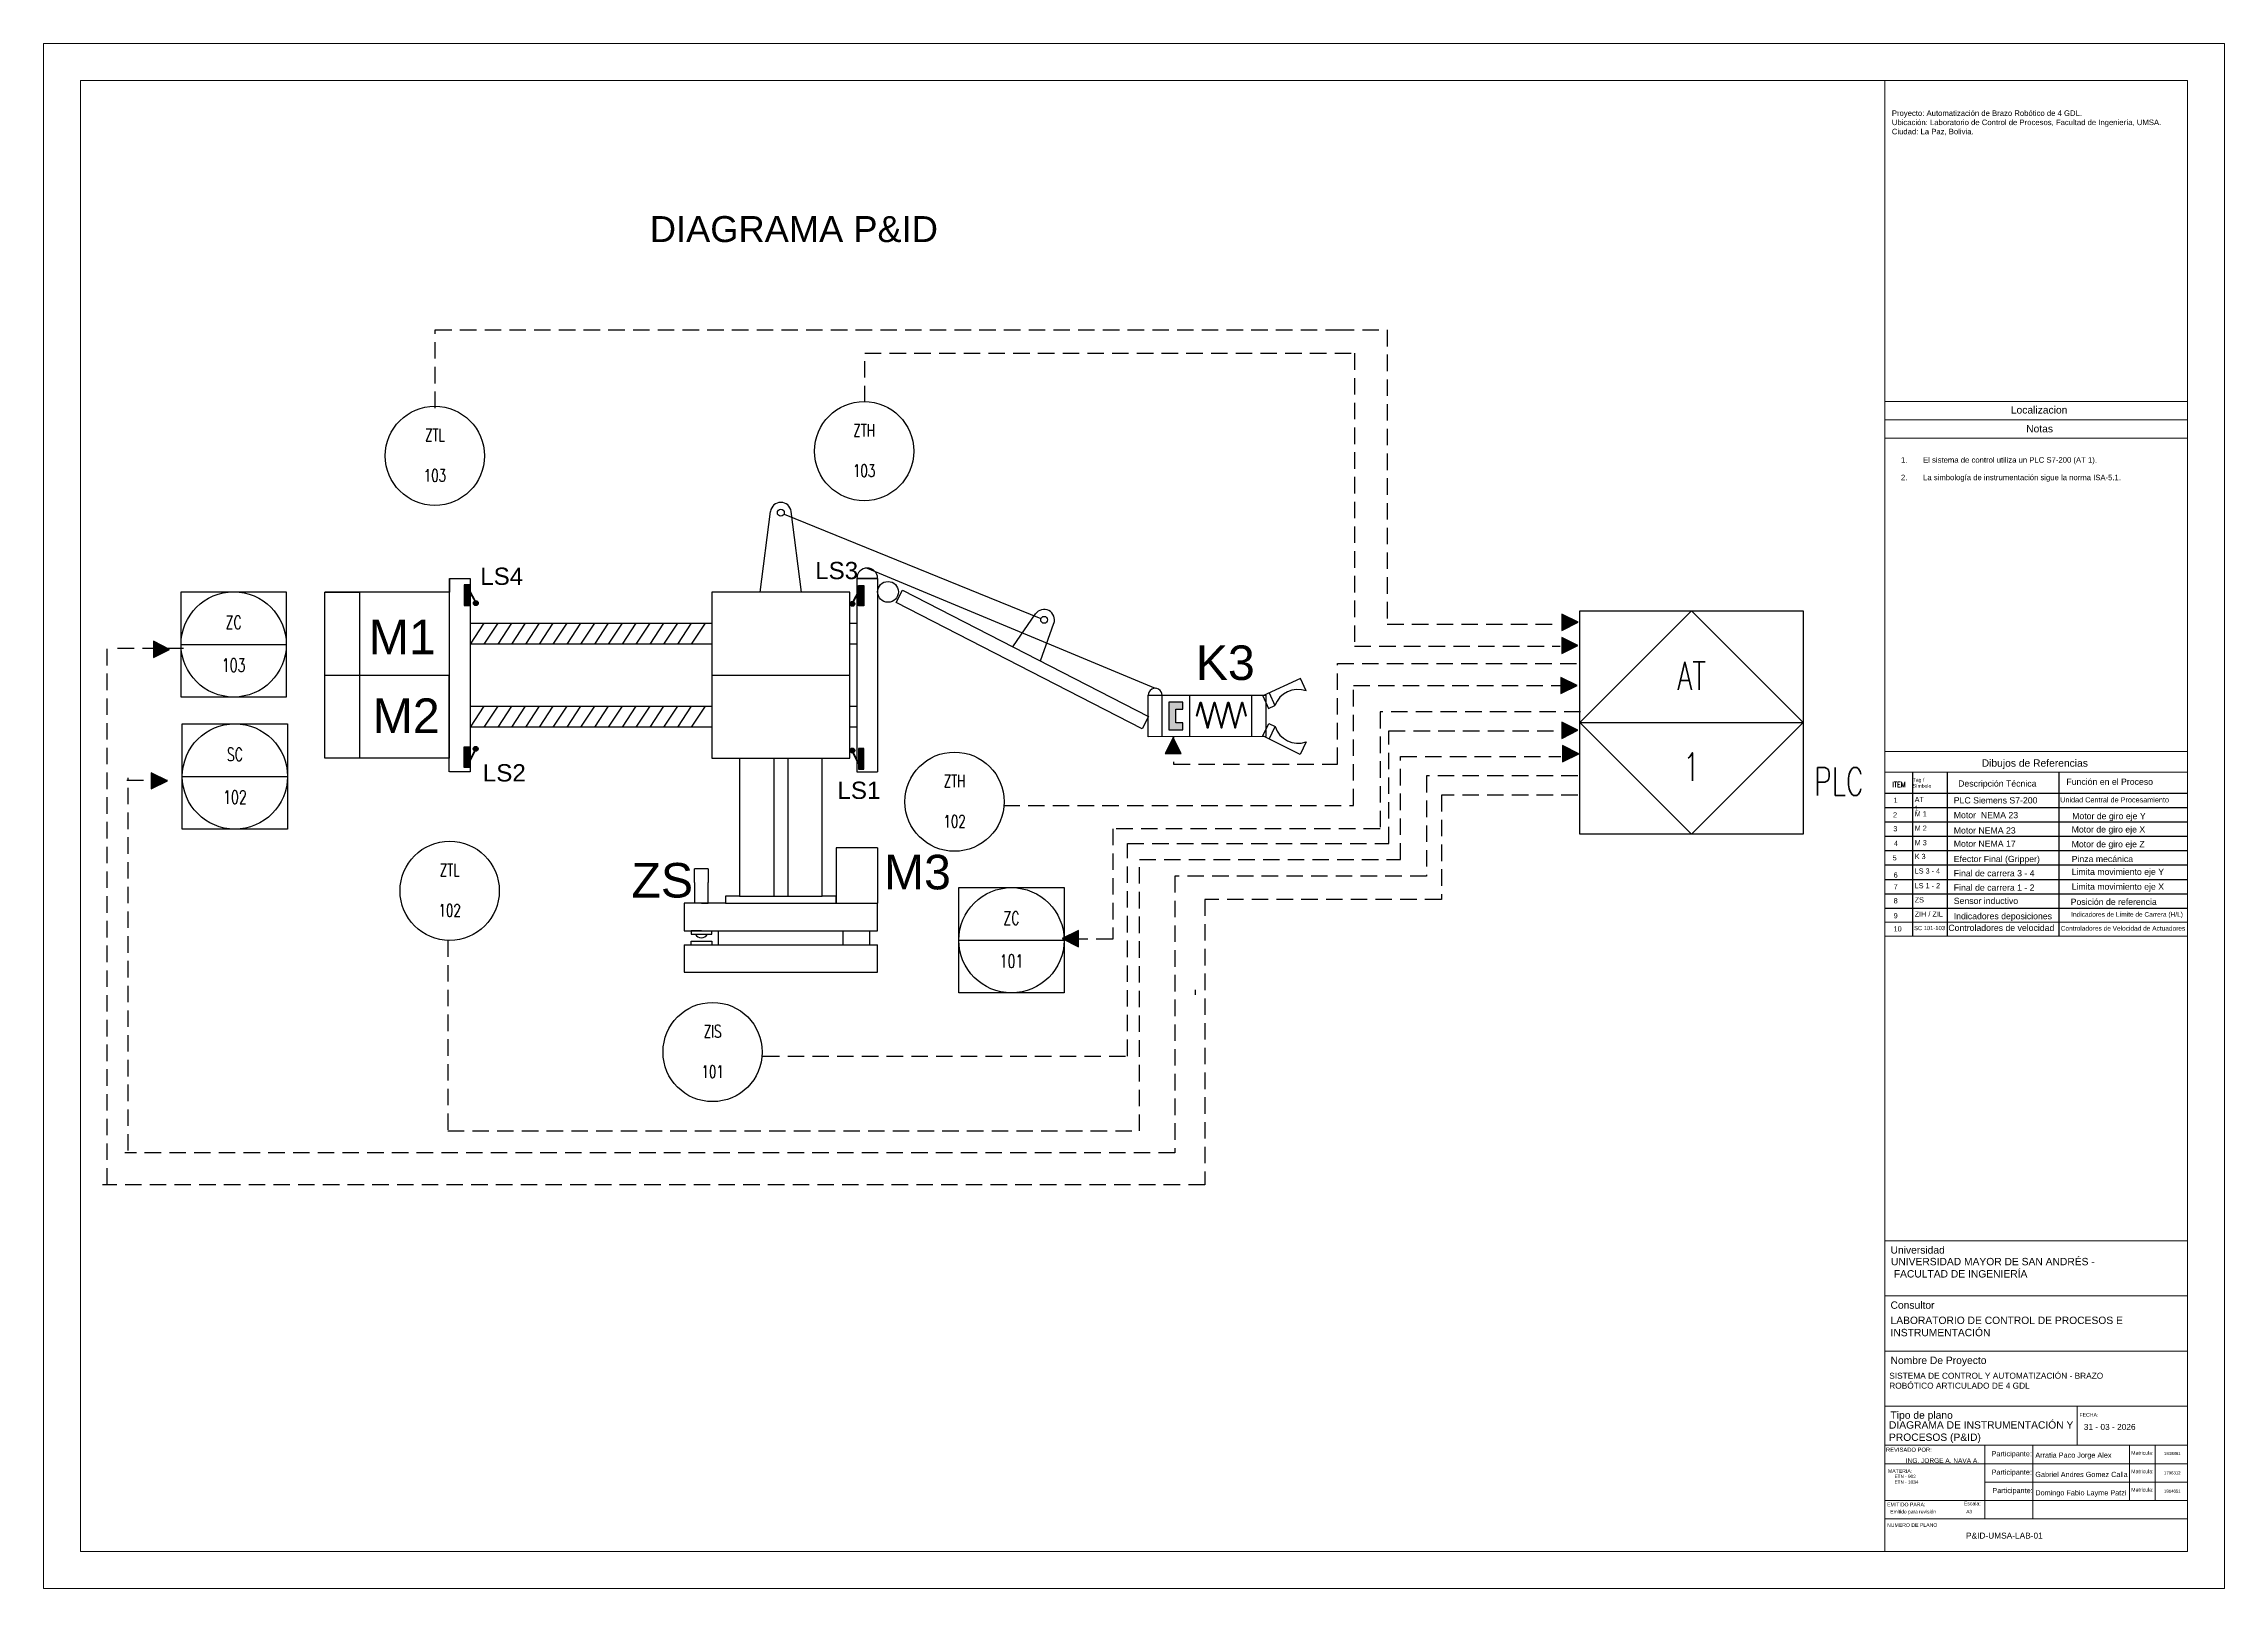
# Model space of a CAD drawing. Header units: millimetres. Extents: x 97 to 918, y 82 to 465.
# Drawn here: x 97.3 to 517.3, y 81.9 to 379.4 of the extents above; entities that cross this region are included whole.
import ezdxf
from ezdxf.enums import TextEntityAlignment as Align

# ---------------------------------------------------------------- set-up
doc = ezdxf.new("R2010")
doc.units = ezdxf.units.MM
doc.linetypes.add('HIDDEN2', pattern=[4.7625, 3.175, -1.5875])
for name, color, linetype in [('00_GENE_106_TEXT', 7, 'Continuous'), ('DESC', 255, 'HIDDEN2'), ('SYMS', 7, 'Continuous'), ('TAGS', 150, 'Continuous'), ('WIRES', 7, 'Continuous')]:
    doc.layers.add(name, color=color, linetype=linetype)
for name, color, linetype, lineweight in [('ALZADO_COTAS_DE_LAS_PLANTAS', 7, 'Continuous', 0), ('G-ANNO-TTLB', 7, 'Continuous', 9), ('G-ANNO-TTLB-MEDM', 7, 'Continuous', 9), ('G-ANNO-TTLB-THIN', 7, 'Continuous', 9)]:
    doc.layers.add(name, color=color, linetype=linetype, lineweight=lineweight)
doc.styles.add('Arial', font='arial.ttf', dxfattribs={"height": 0.2})
doc.styles.add('Arial_1', font='arial.ttf', dxfattribs={"height": 150})
doc.styles.add('Arial_2', font='arial.ttf', dxfattribs={"height": 1.5})
doc.styles.add('ROMANS-SP', font='romans.shx', dxfattribs={"width": 0.75})
doc.styles.get("Standard").update_dxf_attribs({"font": 'arial.ttf'})
doc.styles.add('WD', font='romans.shx')

msp = doc.modelspace()

# ---------------------------------------------------------------- texts
at = {"color": 7, "true_color": 0xffffff, "insert": (214.03, 346.15), "char_height": 5, "attachment_point": 1}
msp.add_mtext_dynamic_manual_height_columns('{\\C85;\\c4766296;DIAGRAMA P&ID}', width=163.6226, gutter_width=12.5, heights=[0], dxfattribs=at)
at = {"attachment_point": 1}
for s, width, gutter_width, heights, insert, char_height in [('{\\C152;\\c12285479;LS4}', 25.2829, 16.64, [0], (181.37, 278.46), 3.327), ('{\\C152;\\c12285479;LS3}', 25.2829, 16.64, [0], (245.88, 279.56), 3.327), ('{\\C152;\\c12285479;M1}', 13.3485, 16.64, [3.05], (159.9, 268.43), 6.654), ('{\\C152;\\c12285479;K3}', 13.3485, 16.64, [3.05], (319.17, 263.47), 6.654), ('{\\C152;\\c12285479;M2}', 13.3485, 16.64, [3.05], (160.64, 253.27), 6.654), ('{\\C152;\\c12285479;LS2}', 25.2829, 16.64, [0], (181.87, 240.6), 3.327), ('{\\C152;\\c12285479;LS1}', 25.2829, 16.64, [0], (250.17, 237.24), 3.327), ('{\\C152;\\c12285479;M3}', 13.3485, 16.64, [3.05], (259.11, 223.15), 6.654), ('{\\C152;\\c12285479;ZS}', 13.3485, 16.64, [3.05], (210.48, 221.58), 6.654), ('{\\H0.55565x;UNIVERSIDAD MAYOR DE SAN ANDRÉS -\\P FACULTAD DE INGENIERÍA}', 87.0495, 19.58, [8.74], (453.06, 145.53), 2.5492), ('{\\H0.55565x;LABORATORIO DE CONTROL DE PROCESOS E \\PINSTRUMENTACIÓN}', 79.4975, 19.58, [8.13], (452.98, 134.22), 2.5492), ('SISTEMA DE CONTROL Y AUTOMATIZACIÓN - BRAZO ROBÓTICO ARTICULADO DE 4 GDL', 49.5119, 8.81, [5.96], (452.73, 123.41), 1.147), ('{\\H1.23497x;DIAGRAMA DE INSTRUMENTACIÓN Y PROCESOS (P&ID)}', 40.2424, 8.81, [5.17], (452.68, 114.07), 1.147), ('31 - 03 - 2026', 13.3465, 0.708, [2.13], (490.2, 113.56), 1.147), ('ING. JORGE A. NAVA A.', 19.7195, 0.708, [3.15], (455.92, 106.95), 0.9), ('Arratia Paco Jorge Alex', 19.7195, 0.708, [3.15], (480.87, 108.05), 1), ('1838861', 19.7195, 0.708, [3.15], (505.65, 108.16), 0.585), ('ETN - 902\\PETN - 1034', 13.3465, 0.708, [2.13], (453.74, 103.77), 0.645), ('Gabriel Andres Gomez Calla', 19.7195, 0.708, [3.15], (480.87, 104.33), 1), ('Domingo Fabio Layme Patzi', 19.7195, 0.708, [3.15], (480.87, 100.8), 1), ('1796312', 19.7195, 0.708, [3.15], (505.65, 104.43), 0.585), ('1814651', 19.7195, 0.708, [3.15], (505.65, 100.91), 0.585), ('Emitido para revisión ', 19.7195, 0.708, [3.15], (452.93, 96.99), 0.6759), ('A3', 13.3465, 0.708, [2.13], (467.57, 97.01), 0.645), ('^IP&ID-UMSA-LAB-01', 13.3465, 0.708, [2.13], (467.52, 92.62), 1.147)]:
    msp.add_mtext_dynamic_manual_height_columns(s, width=width, gutter_width=gutter_width, heights=heights, dxfattribs=dict(at, insert=insert, char_height=char_height))
at = {"layer": '00_GENE_106_TEXT', "style": 'ROMANS-SP', "width": 0.75}
msp.add_text('ITEM', height=1.014, rotation=359.9973, dxfattribs=at).set_placement((453.33, 236.19))
at = {"layer": 'DESC', "attachment_point": 1}
for s, width, heights, insert, char_height in [('Tag / \\PSímbolo', 3.68, [2.8], (457.25, 237.94), 0.7), ('Función en el Proceso', 17.9855, [0.374], (486.85, 237.82), 1.2), ('2', 0.3062, [0], (453.46, 231.34), 1), ('1', 3.2717, [0], (453.58, 234.17), 1), ('AT 1', 2.7134, [1.24], (457.63, 234.3), 1), ('AT 1', 2.7134, [1.24], (457.63, 234.3), 1), ('M 1', 2.7134, [1.24], (457.63, 231.54), 1), ('{\\H0.48x;PLC Siemens S7-200}', 19.1857, [0], (465.16, 234.24), 2.5), ('{\\H0.48x;Motor  NEMA 23}', 19.1857, [0], (465.16, 231.4), 2.5), ('Unidad Central de Procesamiento', 25.4921, [1.42], (485.65, 234.24), 1), ('{\\H0.48x;Motor de giro eje Y}', 19.1857, [0], (487.96, 231.21), 2.5), ('3', 1.5428, [0], (453.52, 228.68), 1), ('M 2', 2.7134, [1.24], (457.63, 228.78), 1), ('{\\H0.48x;Motor NEMA 23}', 19.1857, [1.23], (465.16, 228.45), 2.5), ('{\\H0.48x;Motor de giro eje X}', 19.1857, [0], (487.86, 228.64), 2.5), ('5', 1.6689, [0], (453.39, 223.08), 1), ('M 3 ', 2.7134, [1.24], (457.63, 225.98), 1), ('K 3', 2.7134, [1.24], (457.63, 223.34), 1), ('{\\H0.48x;Motor NEMA 17}', 19.1857, [0], (465.16, 225.89), 2.5), ('{\\H0.48x;Efector Final (Gripper)}', 19.1857, [0], (465.16, 222.95), 2.5), ('{\\H0.48x;Motor de giro eje Z}', 19.1857, [0], (487.86, 225.8), 2.5), ('{\\H0.48x;Pinza mecánica }', 19.1857, [0], (487.86, 222.95), 2.5), ('6', 1.7229, [0], (453.58, 219.75), 1), ('LS 3 - 4', 5.1207, [1.58], (457.63, 220.54), 1), ('{\\H0.48x;Final de carrera 3 - 4}', 19.1857, [0], (465.16, 220.2), 2.5), ('{\\H0.48x;Limita movimiento eje Y}', 19.1857, [0], (487.86, 220.48), 2.5), ('8', 3.2717, [0], (453.58, 214.81), 1), ('7', 3.2717, [0], (453.58, 217.49), 1), ('ZS', 3.716, [1.24], (457.63, 214.98), 1), ('LS 1 - 2', 4.9766, [1.21], (457.63, 217.7), 1), ('{\\H0.48x;Sensor inductivo}', 19.1857, [0], (465.16, 214.88), 2.5), ('{\\H0.48x;Final de carrera 1 - 2}', 19.1857, [0], (465.16, 217.44), 2.5), ('{\\H0.48x;Posición de referencia }', 19.1857, [0], (487.67, 214.69), 2.5), ('{\\H0.48x;Limita movimiento eje X}', 19.1857, [0], (487.86, 217.63), 2.5), ('9', 3.2717, [0], (453.58, 211.93), 1), ('ZIH / ZIL', 5.3836, [1.45], (457.63, 212.23), 1), ('{\\H0.48x;Indicadores deposiciones }', 19.1857, [0], (465.16, 211.94), 2.5), ('Indicadores de Límite de Carrera (H/L)', 26.1606, [1.24], (487.77, 212.13), 0.9), ('10', 3.2717, [0], (453.58, 209.4), 1), ('SC 101-103', 7.3531, [1.76], (457.51, 209.44), 0.8), ('{\\H0.48x;Controladores de velocidad }', 20.8523, [3.04], (464.12, 209.69), 2.5), ('^IControladores de Velocidad de Actuadores', 28.9209, [1.66], (482.17, 209.44), 0.9)]:
    msp.add_mtext_dynamic_manual_height_columns(s, width=width, gutter_width=12.5, heights=heights, dxfattribs=dict(at, insert=insert, char_height=char_height))
for s, insert, char_height in [('Descripción Técnica', (466, 237.48), 1.2), ('4', (453.64, 225.85), 1)]:
    msp.add_mtext(s, dxfattribs=dict(at, insert=insert, char_height=char_height))
at = {"layer": 'G-ANNO-TTLB', "attachment_point": 1}
for s, insert, char_height, width, style in [('Proyecto: Automatización de Brazo Robótico de 4 GDL.\\PUbicación: Laboratorio de Control de Procesos, Facultad de Ingeniería, UMSA.\\PCiudad: La Paz, Bolivia.', (453.23, 366.5), 1.0624, 53.9983, 'Arial_2'), ('Localizacion', (476.15, 309.54), 1.4165, 13.5706, 'Arial'), ('Notas', (479.1, 305.92), 1.417, 6.4162, 'Arial'), ('1.', (454.99, 299.72), 1.062, 5.1677, 'Arial_2'), ('El sistema de control utiliza un PLC S7-200 (AT 1).', (459.25, 299.72), 1.0624, 53.9983, 'Arial_2'), ('2.', (454.99, 296.35), 1.062, 5.1677, 'Arial_2'), ('La simbología de instrumentación sigue la norma ISA-5.1. ', (459.25, 296.35), 1.0624, 56.667, 'Arial_2'), ('Dibujos de Referencias', (470.54, 241.53), 1.4165, 25.4945, 'Arial'), ('Universidad', (452.98, 147.77), 1.4165, 7.6654, 'Arial'), ('Consultor', (452.98, 137.15), 1.417, 10.5044, 'Arial'), ('Nombre De Proyecto', (452.98, 126.52), 1.4165, 22.8258, 'Arial'), ('Tipo de plano', (452.98, 115.96), 1.4165, 22.8258, 'Arial'), ('FECHA:', (489.38, 115.65), 0.708, 4.2585, 'Arial_1'), ('REVISADO POR:', (452.1, 108.99), 0.8, 9.823, 'Arial_1'), ('Participante:', (472.44, 108.32), 1, 3.634, 'Arial_1'), ('Matricula:', (499.35, 108.32), 0.708, 5.167, 'Arial_1'), ('MATERIA:', (452.48, 104.84), 0.708, 4.2585, 'Arial_1'), ('Participante:', (472.44, 104.77), 1, 4.0882, 'Arial_1'), ('Participante:', (472.59, 101.23), 1, 3.7475, 'Arial_1'), ('Matricula:', (499.35, 104.77), 0.708, 5.167, 'Arial_1'), ('Matricula:', (499.35, 101.23), 0.708, 5.167, 'Arial_1'), ('EMITIDO PARA:', (452.32, 98.39), 0.7083, 8.6874, 'Arial_1'), ('Escala:', (467.11, 98.58), 0.708, 3.9746, 'Arial_1'), ('NUMERO DE PLANO', (452.32, 94.44), 0.7083, 11.3561, 'Arial_1')]:
    msp.add_mtext(s, dxfattribs=dict(at, insert=insert, char_height=char_height, width=width, style=style))

# ---------------------------------------------------------------- blocks, each defined once
blk = doc.blocks.new('*U70')
at = {"color": 7, "true_color": 0xffffff}
blk.add_line((1.33, 2), (-1.33, -2), dxfattribs=at)
blk = doc.blocks.new('*U71')
at = {"color": 0, "linetype": 'ByBlock', "lineweight": -2, "transparency": 16777216}
for p in [(0, 0), (2.66, 0), (5.32, 0), (7.98, 0), (10.65, 0), (13.31, 0), (15.97, 0), (18.63, 0), (21.29, 0), (23.95, 0), (26.62, 0), (29.28, 0), (31.94, 0), (34.6, 0), (37.26, 0), (39.92, 0), (42.59, 0)]:
    blk.add_blockref('*U70', p, dxfattribs=at)
blk = doc.blocks.new('*U72')
at = {"color": 7, "true_color": 0xffffff}
blk.add_line((1.33, 2), (-1.33, -2), dxfattribs=at)
blk = doc.blocks.new('*U73')
at = {"color": 0, "linetype": 'ByBlock', "lineweight": -2, "transparency": 16777216}
for p in [(0, 0), (2.66, 0), (5.32, 0), (7.98, 0), (10.65, 0), (13.31, 0), (15.97, 0), (18.63, 0), (21.29, 0), (23.95, 0), (26.62, 0), (29.28, 0), (31.94, 0), (34.6, 0), (37.26, 0), (39.92, 0), (42.59, 0)]:
    blk.add_blockref('*U72', p, dxfattribs=at)
blk = doc.blocks.new('HIN1_INFRONT_MAIN_PLC')
for p, q in [((-0.5, -0.5), (-0.5, 0.5)), ((-0.5, 0.5), (0.5, 0.5)), ((0.5, 0.5), (0.5, -0.5)), ((0.5, -0.5), (-0.5, -0.5))]:
    blk.add_line(p, q)
at = {"ltscale": 0.127}
blk.add_line((-0.5, 0), (0.5, 0), dxfattribs=at)
at = {"ltscale": 25.4, "flags": 128}
blk.add_lwpolyline([(0, 0.5), (-0.5, 0), (0, -0.5), (0.5, 0)], close=True, dxfattribs=at)
at = {"ltscale": 3.2258, "flags": 128}
blk.add_lwpolyline([(0, 0.5), (-0.5, 0), (0, -0.5), (0.5, 0)], close=True, dxfattribs=at)
blk.add_lwpolyline([(0, 0.5), (-0.5, 0), (0, -0.5), (0.5, 0)], close=True, dxfattribs=at)
at = {"style": 'WD', "width": 0.7}
for tag, p, height in [('TERM04', (0.0207, 0.5306), 0.0625), ('X2TERM04', (0, 0.5), 0.005), ('X4TERM01', (-0.5, 0), 0.005), ('X1TERM03', (0.5, 0), 0.005), ('TERM03', (0.5222, 0.0184), 0.0625), ('RATING1', (0.5485, -0.1677), 0.125), ('DESC1', (0.5485, -0.3266), 0.125), ('DESC2', (0.5485, -0.5165), 0.125), ('X8TERM02', (0, -0.5), 0.005), ('TERM02', (0.0233, -0.5809), 0.0625), ('DESC3', (0.5485, -0.6975), 0.125), ('WDTAGALT', (0.5485, -0.8716), 0.125)]:
    blk.add_attdef(tag, p, '', height=height, dxfattribs=at)
for tag, height, p in [('INST', 0.125, (-0.5816, 0.4156)), ('LOC', 0.125, (-0.5816, 0.254)), ('TERM01', 0.0625, (-0.5242, 0.0184))]:
    blk.add_attdef(tag, text='', height=height, dxfattribs=at).set_placement(p, align=Align.RIGHT)
blk.add_attdef('XREF', text='', height=0.0625, rotation=0.0625, dxfattribs=at).set_placement((0.6297, 0.3767), align=Align.TOP_CENTER)
for tag, p in [('TAG1_PART1', (0, 0.147)), ('TAG1_PART2', (0, -0.2602))]:
    blk.add_attdef(tag, text='', height=0.125, dxfattribs=at).set_placement(p, align=Align.CENTER)
at = {"style": 'WD', "width": 0.7, "flags": 1}
for tag, p in [('WDTYPE', (-0.5767, -0.1697)), ('CAT', (-0.5871, -0.2531)), ('MFG', (-0.5859, -0.2796)), ('FAMILY', (-0.5789, -0.2227)), ('ASSYCODE', (-0.5662, -0.3061))]:
    blk.add_attdef(tag, text='', height=0.01, dxfattribs=at).set_placement(p, align=Align.CENTER)
blk = doc.blocks.new('HIN1_INFRONT_MAIN_C')
for p, q in [((-0.5, -0.5), (-0.5, 0.5)), ((-0.5, 0.5), (0.5, 0.5)), ((0.5, 0.5), (0.5, -0.5)), ((0.5, -0.5), (-0.5, -0.5))]:
    blk.add_line(p, q)
at = {"ltscale": 0.127}
blk.add_line((-0.5, 0), (0.5, 0), dxfattribs=at)
at = {"ltscale": 3.2258}
blk.add_circle((0, 0), 0.5, dxfattribs=at)
at = {"style": 'WD', "width": 0.7}
for tag, height, p in [('INST', 0.125, (-0.553, 0.447)), ('LOC', 0.125, (-0.553, 0.285)), ('TERM01', 0.0625, (-0.524, 0.018))]:
    blk.add_attdef(tag, text='', height=height, dxfattribs=at).set_placement(p, align=Align.RIGHT)
for tag, p, height in [('X2TERM04', (0, 0.5), 0.005), ('TERM04', (0.021, 0.531), 0.0625), ('X4TERM01', (-0.5, 0), 0.005), ('X1TERM03', (0.5, 0), 0.005), ('TERM03', (0.522, 0.018), 0.0625), ('RATING1', (0.526, -0.16), 0.125), ('DESC1', (0.526, -0.319), 0.125), ('DESC2', (0.526, -0.509), 0.125), ('X8TERM02', (0, -0.5), 0.005), ('TERM02', (0.023, -0.581), 0.0625), ('DESC3', (0.526, -0.69), 0.125), ('WDTAGALT', (0.526, -0.864), 0.125)]:
    blk.add_attdef(tag, p, '', height=height, dxfattribs=at)
for tag, p in [('TAG1_PART1', (0, 0.147)), ('TAG1_PART2', (0, -0.26))]:
    blk.add_attdef(tag, text='', height=0.125, dxfattribs=at).set_placement(p, align=Align.CENTER)
blk.add_attdef('XREF', text='', height=0.0625, rotation=0.0625, dxfattribs=at).set_placement((0.63, 0.377), align=Align.TOP_CENTER)
at = {"style": 'WD', "width": 0.7, "flags": 1}
for tag, p in [('WDTYPE', (-0.577, -0.17)), ('CAT', (-0.587, -0.253)), ('MFG', (-0.586, -0.28)), ('FAMILY', (-0.579, -0.223)), ('ASSYCODE', (-0.566, -0.306))]:
    blk.add_attdef(tag, text='', height=0.01, dxfattribs=at).set_placement(p, align=Align.CENTER)
blk = doc.blocks.new('HIN1_FIELD_MOUNT')
at = {"ltscale": 3.2258}
blk.add_circle((0, 0), 0.5, dxfattribs=at)
at = {"style": 'WD', "width": 0.7}
for tag, height, p in [('INST', 0.125, (-0.454, 0.471)), ('LOC', 0.125, (-0.454, 0.309)), ('TERM01', 0.0625, (-0.524, 0.018))]:
    blk.add_attdef(tag, text='', height=height, dxfattribs=at).set_placement(p, align=Align.RIGHT)
for tag, p, height in [('X2TERM04', (0, 0.5), 0.005), ('TERM04', (0.021, 0.531), 0.0625), ('X4TERM01', (-0.5, 0), 0.005), ('X1TERM03', (0.5, 0), 0.005), ('TERM03', (0.522, 0.018), 0.0625), ('RATING1', (0.513, -0.159), 0.125), ('DESC1', (0.513, -0.318), 0.125), ('DESC2', (0.513, -0.508), 0.125), ('X8TERM02', (0, -0.5), 0.005), ('TERM02', (0.023, -0.581), 0.0625), ('DESC3', (0.513, -0.688), 0.125), ('WDTAGALT', (0.513, -0.863), 0.125)]:
    blk.add_attdef(tag, p, '', height=height, dxfattribs=at)
for tag, p in [('TAG1_PART1', (0, 0.147)), ('TAG1_PART2', (0, -0.26))]:
    blk.add_attdef(tag, text='', height=0.125, dxfattribs=at).set_placement(p, align=Align.CENTER)
blk.add_attdef('XREF', text='', height=0.0625, rotation=0.0625, dxfattribs=at).set_placement((0.546, 0.412), align=Align.TOP_CENTER)
at = {"style": 'WD', "width": 0.7, "flags": 1}
for tag, p in [('WDTYPE', (-0.535, -0.17)), ('FAMILY', (-0.537, -0.223)), ('CAT', (-0.546, -0.253)), ('MFG', (-0.544, -0.28)), ('ASSYCODE', (-0.525, -0.306))]:
    blk.add_attdef(tag, text='', height=0.01, dxfattribs=at).set_placement(p, align=Align.CENTER)
blk = doc.blocks.new('HFA1_FLOW_ARROW_R_P')
blk.add_hatch(color=256).paths.add_polyline_path([(-0.125, 0.0625), (-0.125, -0.0625), (0, 0)])
blk.add_lwpolyline([(-0.125, -0.0625), (0, 0), (-0.125, 0.0625)], close=True)
at = {"style": 'WD', "flags": 1}
for tag, p in [('X4TERM01', (-0.125, 0)), ('X1TERM01', (0, 0))]:
    blk.add_attdef(tag, p, '', height=0.0075, dxfattribs=at)
blk = doc.blocks.new('HFA1_FLOW_ARROW_L_P')
blk.add_hatch(color=256).paths.add_polyline_path([(0.125, 0.0625), (0, 0), (0.125, -0.0625)])
blk.add_lwpolyline([(0.125, 0.0625), (0, 0), (0.125, -0.0625)], close=True)
at = {"style": 'WD', "flags": 1}
for tag, p in [('X4TERM01', (0, 0)), ('X1TERM01', (0.125, 0))]:
    blk.add_attdef(tag, p, '', height=0.0075, dxfattribs=at)
blk = doc.blocks.new('HFA1_FLOW_ARROW_UP_P')
blk.add_hatch(color=256).paths.add_polyline_path([(0, 0), (-0.0625, -0.125), (0.0625, -0.125)])
blk.add_lwpolyline([(0.0625, -0.125), (0, 0), (-0.0625, -0.125)], close=True)
at = {"style": 'WD', "flags": 1}
for tag, p in [('X2TERM01', (0, 0)), ('X8TERM01', (0, -0.125))]:
    blk.add_attdef(tag, p, '', height=0.0075, dxfattribs=at)

# ---------------------------------------------------------------- hatches: boundary and pattern name
h = msp.add_hatch(color=256)
h.dxf.hatch_style = 1
h.paths.add_polyline_path([(179.32, 275.16), (178.29, 275.16), (178.29, 271.19), (179.32, 271.19)])
h.paths.add_polyline_path([(179.31, 243.95), (178.28, 243.95), (178.28, 239.98), (179.31, 239.98)])
h.paths.add_polyline_path([(180.02, 243.55, 1), (180.96, 243.55, 1)])
h.paths.add_polyline_path([(180.04, 271.6, 1), (180.98, 271.6, 1)])
h.paths.add_polyline_path([(255.25, 243.63), (254.22, 243.63), (254.22, 239.67), (255.25, 239.67)])
h.paths.add_polyline_path([(252.57, 243.3), (252.57, 243.16, 0.925068), (253.5, 243.23, 0.925068)])
h.paths.add_polyline_path([(255.26, 275.04), (254.23, 275.04), (254.23, 271.07), (255.26, 271.07)])
h.paths.add_polyline_path([(253.51, 271.48, 1), (252.57, 271.48, 1)])
h = msp.add_hatch(color=256)
h.dxf.hatch_style = 1
h.paths.add_polyline_path([(179.32, 271.19), (178.29, 271.19), (178.29, 275.16), (179.32, 275.16)])
h.paths.add_polyline_path([(180.98, 271.6, -1), (180.04, 271.6, -1)])
h.paths.add_polyline_path([(180.42, 272.06, 0.06844), (180.3, 272.02), (179.32, 273.81), (179.32, 274.13)])
h = msp.add_hatch(color=256)
h.dxf.hatch_style = 1
h.paths.add_polyline_path([(179.32, 275.16), (178.29, 275.16), (178.29, 271.19), (179.32, 271.19)])
h.paths.add_polyline_path([(180.04, 271.6, 1), (180.98, 271.6, 1)])
h = msp.add_hatch(color=256)
h.dxf.hatch_style = 1
h.paths.add_polyline_path([(254.23, 271.07), (255.26, 271.07), (255.26, 275.04), (254.23, 275.04)])
h.paths.add_polyline_path([(252.57, 271.48, 1), (253.51, 271.48, 1)])
h.paths.add_polyline_path([(253.13, 271.94, -0.06844), (253.25, 271.9), (254.23, 273.69), (254.23, 274.01)])
h = msp.add_hatch(color=256)
h.dxf.hatch_style = 1
h.paths.add_polyline_path([(315.34, 251.22), (316.67, 251.22), (316.67, 252.55), (314.01, 252.55), (314.01, 249.89), (314.01, 247.23), (316.67, 247.23), (316.67, 248.56), (315.34, 248.56)])
h = msp.add_hatch(color=256)
h.dxf.hatch_style = 1
h.paths.add_polyline_path([(320.12, 252.3), (320.05, 252.56), (319.33, 249.89), (319.47, 249.89)])
h.paths.add_polyline_path([(320.19, 252.56), (320.12, 252.3), (320.77, 249.9), (320.91, 249.9)])
h.paths.add_polyline_path([(320.91, 249.9), (320.77, 249.9), (321.39, 247.59), (321.46, 247.85)])
h.paths.add_polyline_path([(322.78, 252.3), (322.72, 252.56), (322, 249.9), (322.14, 249.9)])
h.paths.add_polyline_path([(322.14, 249.9), (322, 249.9), (321.46, 247.85), (321.53, 247.59)])
h.paths.add_polyline_path([(322.85, 252.56), (322.78, 252.3), (323.43, 249.9), (323.57, 249.9)])
h.paths.add_polyline_path([(324.8, 249.9), (324.66, 249.9), (324.12, 247.85), (324.19, 247.59)])
h.paths.add_polyline_path([(323.57, 249.9), (323.43, 249.9), (324.05, 247.59), (324.12, 247.85)])
h.paths.add_polyline_path([(325.45, 252.3), (325.38, 252.56), (324.66, 249.9), (324.8, 249.9)])
h.paths.add_polyline_path([(325.52, 252.56), (325.45, 252.3), (326.09, 249.9), (326.23, 249.9)])
h.paths.add_polyline_path([(326.23, 249.9), (326.09, 249.9), (326.71, 247.59), (326.78, 247.85)])
h.paths.add_polyline_path([(327.47, 249.9), (327.33, 249.9), (326.78, 247.85), (326.85, 247.59)])
h.paths.add_polyline_path([(328.11, 252.3), (328.04, 252.56), (327.33, 249.9), (327.47, 249.9)])
h.paths.add_polyline_path([(325.52, 252.56), (325.38, 252.56), (325.45, 252.3)])
h.paths.add_polyline_path([(322.85, 252.56), (322.72, 252.56), (322.78, 252.3)])
h.paths.add_polyline_path([(320.19, 252.56), (320.05, 252.56), (320.12, 252.3)])
h.paths.add_polyline_path([(328.18, 252.56), (328.04, 252.56), (328.11, 252.3)])
h.paths.add_polyline_path([(328.18, 252.56), (328.11, 252.3), (328.75, 249.9), (328.89, 249.9)])
h.paths.add_polyline_path([(321.46, 247.85), (321.39, 247.59), (321.53, 247.59)])
h.paths.add_polyline_path([(324.12, 247.85), (324.05, 247.59), (324.19, 247.59)])
h.paths.add_polyline_path([(326.78, 247.85), (326.71, 247.59), (326.85, 247.59)])
h = msp.add_hatch(color=256)
h.dxf.hatch_style = 1
h.paths.add_polyline_path([(179.31, 243.95), (178.28, 243.95), (178.28, 239.98), (179.31, 239.98)])
h.paths.add_polyline_path([(180.96, 243.55, 1), (180.02, 243.55, 1)])
h.paths.add_polyline_path([(180.4, 243.08, -0.06844), (180.28, 243.12), (179.31, 241.33), (179.31, 241.02)])
h = msp.add_hatch(color=256)
h.dxf.hatch_style = 1
h.paths.add_polyline_path([(254.22, 243.63), (255.25, 243.63), (255.25, 239.67), (254.22, 239.67)])
h.paths.add_polyline_path([(252.56, 243.23, -1), (253.5, 243.23, -1)])
h.paths.add_polyline_path([(253.12, 242.77, 0.06844), (253.24, 242.81), (254.22, 241.02), (254.22, 240.7)])
h = msp.add_hatch(color=256)
h.dxf.hatch_style = 1
h.paths.add_polyline_path([(255.25, 243.63), (254.22, 243.63), (254.22, 239.67), (255.25, 239.67)])
h.paths.add_polyline_path([(252.57, 243.3), (252.57, 243.16, 0.925068), (253.5, 243.23, 0.925068)])

# ---------------------------------------------------------------- linework, layer by layer
for p, q in [((235.27, 273.72), (237.28, 289.28)), ((239.88, 288.77), (289.36, 268.66)), ((243.25, 273.72), (241.24, 289.28)), ((255.9, 278.37), (311.34, 255.21)), ((151.45, 241.78), (151.45, 273.72)), ((151.45, 241.78), (151.45, 273.72)), ((175.42, 273.72), (151.45, 273.72)), ((151.45, 273.72), (158.11, 273.72)), ((158.11, 273.72), (158.11, 241.78)), ((175.41, 239.12), (175.42, 276.38)), ((175.42, 276.38), (179.41, 276.38)), ((175.42, 276.38), (178.07, 276.38)), ((175.42, 276.38), (175.42, 273.72)), ((175.42, 276.38), (179.41, 276.38)), ((179.32, 274.13), (180.42, 272.06)), ((179.32, 273.81), (180.3, 272.02)), ((179.41, 276.38), (179.41, 239.12)), ((179.41, 276.38), (179.41, 263.07)), ((252.57, 273.72), (225.95, 273.72)), ((225.95, 273.72), (225.95, 241.78)), ((252.57, 241.78), (252.57, 273.72)), ((254.23, 274.01), (253.13, 271.94)), ((254.23, 273.69), (253.25, 271.9)), ((253.9, 276.38), (257.89, 276.38)), ((257.89, 276.38), (253.9, 276.38)), ((253.9, 276.38), (253.9, 273.39)), ((253.9, 273.09), (253.9, 241.61)), ((257.89, 276.38), (255.23, 276.38)), ((257.89, 276.38), (257.89, 239.12)), ((261.47, 271.73), (262.68, 274.09)), ((262.68, 274.09), (310.05, 249.81)), ((262.68, 274.09), (262.68, 274.09)), ((308.84, 247.44), (261.47, 271.73)), ((283.96, 263.19), (288.33, 269.54)), ((179.41, 267.73), (225.95, 267.73)), ((252.57, 267.73), (253.9, 267.73)), ((253.9, 267.73), (253.9, 263.73)), ((289.24, 260.48), (291.85, 267.73)), ((225.95, 263.73), (179.41, 263.73)), ((253.9, 263.73), (252.57, 263.73)), ((151.45, 257.75), (175.41, 257.74)), ((175.41, 257.74), (175.41, 241.78)), ((225.95, 257.75), (252.57, 257.75)), ((339.33, 257.11), (332.08, 253.77)), ((340.45, 254.7), (339.33, 257.11)), ((310.01, 253.88), (332.64, 253.89)), ((310.02, 245.9), (310.01, 253.88)), ((312.68, 245.9), (312.68, 253.88)), ((316.67, 252.55), (314.01, 252.55)), ((314.01, 252.55), (314.01, 249.89)), ((316.67, 251.22), (316.67, 252.55)), ((318, 245.9), (318, 253.89)), ((319.33, 249.89), (320.05, 252.56)), ((319.47, 249.89), (320.19, 252.56)), ((320.05, 252.56), (321.39, 247.59)), ((320.05, 252.56), (320.19, 252.56)), ((320.19, 252.56), (321.53, 247.59)), ((321.39, 247.59), (322.72, 252.56)), ((321.53, 247.59), (322.85, 252.56)), ((322.72, 252.56), (324.05, 247.59)), ((322.72, 252.56), (322.85, 252.56)), ((322.85, 252.56), (324.19, 247.59)), ((324.05, 247.59), (325.38, 252.56)), ((324.19, 247.59), (325.52, 252.56)), ((325.38, 252.56), (326.71, 247.59)), ((325.38, 252.56), (325.52, 252.56)), ((325.52, 252.56), (326.85, 247.59)), ((326.71, 247.59), (328.04, 252.56)), ((326.85, 247.59), (328.18, 252.56)), ((328.04, 252.56), (328.75, 249.9)), ((328.04, 252.56), (328.18, 252.56)), ((328.18, 252.56), (328.89, 249.9)), ((329.98, 245.91), (329.98, 253.89)), ((332.08, 253.77), (333.2, 251.35)), ((332.64, 253.89), (332.64, 245.91)), ((333.29, 254.33), (334.4, 251.91)), ((179.41, 251.76), (225.95, 251.76)), ((252.57, 251.76), (253.9, 251.76)), ((253.9, 251.76), (253.9, 247.76)), ((310.05, 249.81), (308.84, 247.44)), ((314.01, 249.89), (314.01, 247.23)), ((315.34, 248.56), (315.34, 251.22)), ((315.34, 251.22), (316.67, 251.22)), ((316.67, 248.56), (315.34, 248.56)), ((316.67, 247.23), (316.67, 248.56)), ((319.33, 249.89), (319.47, 249.89)), ((320.77, 249.9), (320.91, 249.9)), ((322, 249.9), (322.14, 249.9)), ((323.43, 249.9), (323.57, 249.9)), ((324.66, 249.9), (324.8, 249.9)), ((326.09, 249.9), (326.23, 249.9)), ((327.33, 249.9), (327.47, 249.9)), ((328.75, 249.9), (328.89, 249.9)), ((332.09, 246.04), (333.27, 248.42)), ((333.2, 251.35), (334.4, 251.91)), ((333.27, 248.42), (334.47, 247.83)), ((333.29, 245.45), (334.47, 247.83)), ((225.95, 247.76), (179.41, 247.76)), ((253.9, 247.76), (252.57, 247.76)), ((332.64, 245.91), (310.02, 245.9)), ((314.01, 247.23), (316.67, 247.23)), ((321.39, 247.59), (321.53, 247.59)), ((324.05, 247.59), (324.19, 247.59)), ((326.71, 247.59), (326.85, 247.59)), ((339.25, 242.49), (332.09, 246.04)), ((340.43, 244.88), (339.25, 242.49)), ((175.41, 241.78), (151.45, 241.78)), ((175.41, 239.12), (175.41, 241.78)), ((179.31, 241.34), (180.28, 243.12)), ((179.31, 241.02), (180.4, 243.08)), ((225.95, 241.78), (252.57, 241.78)), ((225.95, 241.78), (232.61, 241.78)), ((231.28, 241.78), (231.28, 215.16)), ((237.93, 241.78), (237.93, 215.16)), ((240.59, 241.78), (240.59, 215.16)), ((247.25, 215.16), (247.25, 241.78)), ((254.22, 240.7), (253.12, 242.77)), ((254.22, 241.02), (253.24, 242.81)), ((253.9, 241.3), (253.9, 239.12)), ((179.41, 239.12), (175.42, 239.12)), ((253.9, 239.12), (257.89, 239.12)), ((257.89, 224.48), (249.91, 224.48)), ((249.91, 224.48), (249.91, 213.83)), ((257.89, 224.48), (257.89, 213.83)), ((225.29, 220.48), (222.63, 220.48)), ((222.63, 217.82), (222.63, 220.48)), ((225.29, 220.48), (225.29, 217.82)), ((222.63, 217.82), (222.63, 213.83)), ((225.29, 213.83), (225.29, 217.82)), ((231.28, 215.16), (228.61, 215.16)), ((228.61, 215.16), (228.61, 213.83)), ((231.28, 215.16), (247.25, 215.16)), ((249.91, 215.16), (247.25, 215.16)), ((249.91, 213.83), (249.91, 215.16)), ((228.61, 213.83), (220.63, 213.83)), ((220.63, 213.83), (220.63, 208.51)), ((223.96, 213.83), (225.29, 213.83)), ((228.61, 213.83), (247.25, 213.83)), ((247.25, 213.83), (249.91, 213.83)), ((249.91, 213.83), (257.89, 213.83)), ((249.91, 213.83), (249.91, 213.83)), ((257.89, 208.51), (257.89, 213.83)), ((220.63, 208.51), (257.89, 208.51)), ((220.63, 205.84), (220.63, 200.52)), ((220.63, 205.84), (257.89, 205.84)), ((223.96, 208.51), (221.96, 208.51)), ((221.96, 208.51), (221.96, 207.84)), ((221.96, 207.84), (225.95, 207.84)), ((221.96, 205.84), (221.96, 206.51)), ((221.96, 206.51), (225.95, 206.51)), ((225.95, 207.84), (225.95, 208.51)), ((225.95, 206.51), (225.95, 205.84)), ((227.28, 205.84), (227.28, 208.51)), ((251.24, 205.84), (251.24, 208.51)), ((256.37, 205.86), (256.37, 208.46)), ((257.89, 200.52), (257.89, 205.84)), ((220.63, 200.52), (255.23, 200.52)), ((255.23, 200.52), (257.89, 200.52))]:
    msp.add_line(p, q)
for points in [[(178.29, 271.19), (179.32, 271.19), (179.32, 275.16), (178.29, 275.16)], [(255.26, 271.07), (254.23, 271.07), (254.23, 275.04), (255.26, 275.04)], [(178.28, 243.95), (179.31, 243.95), (179.31, 239.98), (178.28, 239.98)], [(255.25, 243.63), (254.22, 243.63), (254.22, 239.67), (255.25, 239.67)]]:
    msp.add_lwpolyline(points, close=True)
for points in [[(457.2, 239.06), (457.2, 207.42)], [(463.86, 239.1), (463.86, 207.53)], [(485.41, 238.97), (485.41, 207.42)], [(451.94, 235), (510.25, 235)], [(451.94, 232.23), (510.25, 232.23)], [(451.94, 229.47), (510.25, 229.47)], [(451.94, 226.71), (510.25, 226.71)], [(451.94, 223.95), (510.25, 223.95)], [(451.94, 221.19), (510.25, 221.19)], [(451.94, 218.42), (510.25, 218.42)], [(451.94, 215.66), (510.25, 215.66)], [(451.94, 212.9), (510.25, 212.9)]]:
    msp.add_lwpolyline(points)
for centre, radius in [((239.26, 289.02), 0.665), ((259.9, 273.78), 2), ((180.51, 271.6), 0.47), ((253.04, 271.48), 0.47), ((289.97, 268.4), 0.665), ((180.49, 243.55), 0.47), ((253.03, 243.23), 0.47)]:
    msp.add_circle(centre, radius)
for centre, radius, start, end in [((239.26, 289.02), 2, 7.3702, 172.6298), ((255.9, 276.38), 2, 360, 180), ((289.97, 268.4), 2, 340.2259, 145.4855), ((311.35, 253.88), 1.33, 0.0535, 180.0535), ((338.82, 250.28), 4.71, 69.7485, 159.7485), ((338.92, 249.34), 4.71, 198.661, 288.661), ((223.96, 208.51), 1.33, 210, 330)]:
    msp.add_arc(centre, radius, start, end)
at = {"layer": 'ALZADO_COTAS_DE_LAS_PLANTAS'}
msp.add_lwpolyline([(104.36, 88.97), (104.36, 372.28)], dxfattribs=at)
at = {"layer": 'DESC', "color": 85, "true_color": 0x58ba48}
for p, q in [((172.7, 309.17), (172.7, 324.23)), ((172.7, 324.23), (346.52, 324.23)), ((346.52, 324.23), (356.05, 324.23)), ((356.05, 324.23), (356.05, 267.55)), ((255.44, 310.3), (255.44, 319.72)), ((255.44, 319.72), (349.74, 319.72)), ((349.74, 319.72), (349.74, 263.36)), ((356.05, 267.55), (389.24, 267.55)), ((349.74, 263.36), (389.37, 263.36)), ((349.52, 232.67), (349.52, 255.78)), ((349.52, 255.78), (389.5, 255.78)), ((356.35, 225.35), (356.35, 247.02)), ((356.35, 247.02), (389.48, 247.02)), ((358.59, 222.23), (358.59, 242.11)), ((358.59, 242.11), (389.46, 242.11)), ((282.12, 232.67), (349.52, 232.67)), ((306.02, 184.4), (306.02, 225.35)), ((306.02, 225.35), (356.35, 225.35)), ((308.31, 169.98), (308.31, 222.23)), ((308.31, 222.23), (358.59, 222.23)), ((175.1, 206.68), (175.1, 169.98)), ((235.82, 184.4), (306.02, 184.4)), ((175.1, 169.98), (308.31, 169.98))]:
    msp.add_line(p, q, dxfattribs=at)
at = {"layer": 'DESC', "color": 41, "true_color": 0xf4ee51}
for p, q in [((109.51, 159.62), (109.51, 262.94)), ((111.53, 262.94), (124.66, 262.94)), ((346.46, 240.62), (346.46, 259.96)), ((346.46, 259.96), (393.13, 259.96)), ((393.29, 250.68), (354.67, 250.68)), ((354.67, 250.68), (354.67, 228.18)), ((314.91, 240.62), (346.46, 240.62)), ((113.33, 237.52), (121.13, 237.52)), ((113.55, 166.2), (113.55, 237.95)), ((392.75, 238.34), (363.61, 238.34)), ((363.61, 238.34), (363.61, 219.07)), ((392.75, 234.65), (366.48, 234.65)), ((366.48, 234.65), (366.48, 214.56)), ((354.67, 228.18), (303.18, 228.18)), ((303.18, 228.18), (303.18, 206.88)), ((363.61, 219.07), (315.17, 219.07)), ((315.17, 219.07), (315.17, 165.77)), ((366.48, 214.56), (320.92, 214.56)), ((320.92, 214.56), (320.92, 159.62)), ((303.18, 206.88), (294.33, 206.88)), ((315.17, 165.77), (112.93, 165.77)), ((320.92, 159.62), (108.62, 159.62))]:
    msp.add_line(p, q, dxfattribs=at)
at = {"layer": 'DESC'}
msp.add_line((314.91, 245.81), (314.91, 240.62), dxfattribs=at)
at = {"layer": 'G-ANNO-TTLB'}
for p, q in [((451.89, 310.44), (510.19, 310.44)), ((451.89, 306.9), (510.19, 306.9)), ((510.19, 210.15), (451.89, 210.15)), ((510.19, 207.51), (451.89, 207.51)), ((510.19, 138.22), (451.89, 138.22)), ((510.19, 127.59), (451.89, 127.59)), ((510.19, 116.97), (451.89, 116.97)), ((488.95, 116.97), (488.95, 109.44)), ((510.19, 109.44), (451.89, 109.44)), ((471.13, 109.44), (471.13, 95.28)), ((480.36, 109.44), (480.36, 95.28)), ((498.99, 109.44), (498.99, 98.82)), ((503.96, 109.44), (503.96, 98.82)), ((451.89, 105.9), (510.19, 105.9)), ((471.09, 102.36), (510.19, 102.36)), ((451.89, 98.82), (510.19, 98.82)), ((451.89, 95.28), (510.19, 95.28)), ((104.36, 88.97), (510.19, 88.97))]:
    msp.add_line(p, q, dxfattribs=at)
at = {"layer": 'G-ANNO-TTLB-MEDM'}
for p, q in [((104.36, 372.28), (510.19, 372.28)), ((451.89, 372.28), (451.89, 88.97)), ((510.19, 372.28), (510.19, 88.97)), ((451.89, 303.36), (510.19, 303.36)), ((451.89, 243.02), (510.19, 243.02))]:
    msp.add_line(p, q, dxfattribs=at)
at = {"layer": 'G-ANNO-TTLB-THIN'}
for p, q in [((97.28, 379.36), (97.28, 81.89)), ((517.28, 379.36), (97.28, 379.36)), ((517.28, 81.89), (517.28, 379.36)), ((451.89, 239.06), (510.19, 239.06)), ((451.89, 148.84), (510.19, 148.84)), ((97.28, 81.89), (517.28, 81.89))]:
    msp.add_line(p, q, dxfattribs=at)
at = {"layer": 'WIRES'}
msp.add_line((319.11, 196.2), (319.11, 197.16), dxfattribs=at)

# ---------------------------------------------------------------- block references
for name, p in [('*U71', (180.74, 265.73)), ('*U73', (180.74, 249.76))]:
    msp.add_blockref(name, p)
at = {"layer": 'SYMS'}
ref = msp.add_blockref('HIN1_FIELD_MOUNT', (172.64, 299.98), dxfattribs=dict(at, xscale=19.10719366856292, yscale=19.10719366856292, zscale=19.10719366856292))
ref.add_attrib('TAG1_PART1', 'ZTL', dxfattribs={"layer": 'TAGS', "height": 2.388, "style": 'WD', "width": 0.7}).set_placement((172.64, 302.79), align=Align.CENTER)
ref.add_attrib('TAG1_PART2', '103', dxfattribs={"layer": 'TAGS', "height": 2.388, "style": 'WD', "width": 0.7}).set_placement((172.64, 295.01), align=Align.CENTER)
ref = msp.add_blockref('HIN1_FIELD_MOUNT', (255.3, 300.89), dxfattribs=dict(at, xscale=19.10719366856292, yscale=19.10719366856292, zscale=19.10719366856292))
ref.add_attrib('TAG1_PART1', 'ZTH', dxfattribs={"layer": 'TAGS', "height": 2.388, "style": 'WD', "width": 0.7}).set_placement((255.3, 303.7), align=Align.CENTER)
ref.add_attrib('TAG1_PART2', '103', dxfattribs={"layer": 'TAGS', "height": 2.388, "style": 'WD', "width": 0.7}).set_placement((255.3, 295.92), align=Align.CENTER)
ref = msp.add_blockref('HIN1_INFRONT_MAIN_C', (133.88, 263.66), dxfattribs=dict(at, xscale=20.26595527671378, yscale=20.26595527671378, zscale=20.26595527671378))
ref.add_attrib('TAG1_PART1', 'ZC', dxfattribs={"layer": 'TAGS', "height": 2.533, "style": 'WD', "width": 0.7}).set_placement((133.88, 266.64), align=Align.CENTER)
ref.add_attrib('TAG1_PART2', '103', dxfattribs={"layer": 'TAGS', "height": 2.533, "style": 'WD', "width": 0.7}).set_placement((133.88, 258.39), align=Align.CENTER)
at = {"layer": 'SYMS', "color": 114, "true_color": 0x139b48, "xscale": 25, "yscale": 25, "zscale": 25}
for p in [(392.82, 267.92), (392.77, 263.45)]:
    msp.add_blockref('HFA1_FLOW_ARROW_R_P', p, dxfattribs=at)
at = {"layer": 'SYMS'}
ref = msp.add_blockref('HIN1_INFRONT_MAIN_PLC', (414.67, 248.6), dxfattribs=dict(at, xscale=43.00579642960898, yscale=43.00579642960898, zscale=43.00579642960898))
ref.add_attrib('TAG1_PART1', 'AT', dxfattribs={"layer": 'TAGS', "height": 5.376, "style": 'WD', "width": 0.7}).set_placement((414.67, 254.92), align=Align.CENTER)
ref.add_attrib('TAG1_PART2', '1', dxfattribs={"layer": 'TAGS', "height": 5.38, "style": 'WD', "width": 0.7}).set_placement((414.67, 237.41), align=Align.CENTER)
ref.add_attrib('DESC1', 'PLC', (438.26, 234.56), dxfattribs={"layer": 'DESC', "height": 5.376, "style": 'WD', "width": 0.7})
at = {"layer": 'SYMS', "xscale": 25, "yscale": 25, "zscale": 25}
for name, p in [('HFA1_FLOW_ARROW_R_P', (121.54, 262.7)), ('HFA1_FLOW_ARROW_R_P', (121.11, 237.4)), ('HFA1_FLOW_ARROW_L_P', (293.44, 207.02))]:
    msp.add_blockref(name, p, dxfattribs=at)
at = {"layer": 'SYMS', "color": 85, "true_color": 0x58ba48, "xscale": 25, "yscale": 25, "zscale": 25}
for name, p in [('HFA1_FLOW_ARROW_R_P', (392.62, 255.75)), ('HFA1_FLOW_ARROW_R_P', (392.77, 247.14)), ('HFA1_FLOW_ARROW_UP_P', (314.83, 245.76)), ('HFA1_FLOW_ARROW_R_P', (392.92, 242.61))]:
    msp.add_blockref(name, p, dxfattribs=at)
at = {"layer": 'SYMS'}
ref = msp.add_blockref('HIN1_INFRONT_MAIN_C', (134.12, 238.24), dxfattribs=dict(at, xscale=20.26595527671378, yscale=20.26595527671378, zscale=20.26595527671378))
ref.add_attrib('TAG1_PART1', 'SC', dxfattribs={"layer": 'TAGS', "height": 2.533, "style": 'WD', "width": 0.7}).set_placement((134.12, 241.22), align=Align.CENTER)
ref.add_attrib('TAG1_PART2', '102', dxfattribs={"layer": 'TAGS', "height": 2.533, "style": 'WD', "width": 0.7}).set_placement((134.12, 232.97), align=Align.CENTER)
ref = msp.add_blockref('HIN1_FIELD_MOUNT', (272.72, 233.38), dxfattribs=dict(at, xscale=19.10719366856292, yscale=19.10719366856292, zscale=19.10719366856292))
ref.add_attrib('TAG1_PART1', 'ZTH', dxfattribs={"layer": 'TAGS', "height": 2.388, "style": 'WD', "width": 0.7}).set_placement((272.72, 236.19), align=Align.CENTER)
ref.add_attrib('TAG1_PART2', '102', dxfattribs={"layer": 'TAGS', "height": 2.388, "style": 'WD', "width": 0.7}).set_placement((272.72, 228.41), align=Align.CENTER)
ref = msp.add_blockref('HIN1_FIELD_MOUNT', (175.48, 216.22), dxfattribs=dict(at, xscale=19.10719366856292, yscale=19.10719366856292, zscale=19.10719366856292))
ref.add_attrib('TAG1_PART1', 'ZTL', dxfattribs={"layer": 'TAGS', "height": 2.388, "style": 'WD', "width": 0.7}).set_placement((175.48, 219.02), align=Align.CENTER)
ref.add_attrib('TAG1_PART2', '102', dxfattribs={"layer": 'TAGS', "height": 2.388, "style": 'WD', "width": 0.7}).set_placement((175.48, 211.25), align=Align.CENTER)
ref = msp.add_blockref('HIN1_INFRONT_MAIN_C', (283.68, 206.7), dxfattribs=dict(at, xscale=20.26595527671378, yscale=20.26595527671378, zscale=20.26595527671378))
ref.add_attrib('TAG1_PART1', 'ZC', dxfattribs={"layer": 'TAGS', "height": 2.533, "style": 'WD', "width": 0.7}).set_placement((283.68, 209.67), align=Align.CENTER)
ref.add_attrib('TAG1_PART2', '101', dxfattribs={"layer": 'TAGS', "height": 2.533, "style": 'WD', "width": 0.7}).set_placement((283.68, 201.42), align=Align.CENTER)
ref = msp.add_blockref('HIN1_FIELD_MOUNT', (226.12, 185.17), dxfattribs=dict(at, xscale=19.10719366856292, yscale=19.10719366856292, zscale=19.10719366856292))
ref.add_attrib('TAG1_PART1', 'ZIS', dxfattribs={"layer": 'TAGS', "height": 2.388, "style": 'WD', "width": 0.7}).set_placement((226.12, 187.98), align=Align.CENTER)
ref.add_attrib('TAG1_PART2', '101', dxfattribs={"layer": 'TAGS', "height": 2.388, "style": 'WD', "width": 0.7}).set_placement((226.12, 180.2), align=Align.CENTER)

msp.set_redraw_order([(e.dxf.handle, doc.entitydb.next_handle()) for e in msp.query("TEXT MTEXT ATTDEF DIMENSION ARC_DIMENSION")])  # texts and dimensions are drawn at this point

doc.saveas('drawing.dxf')
